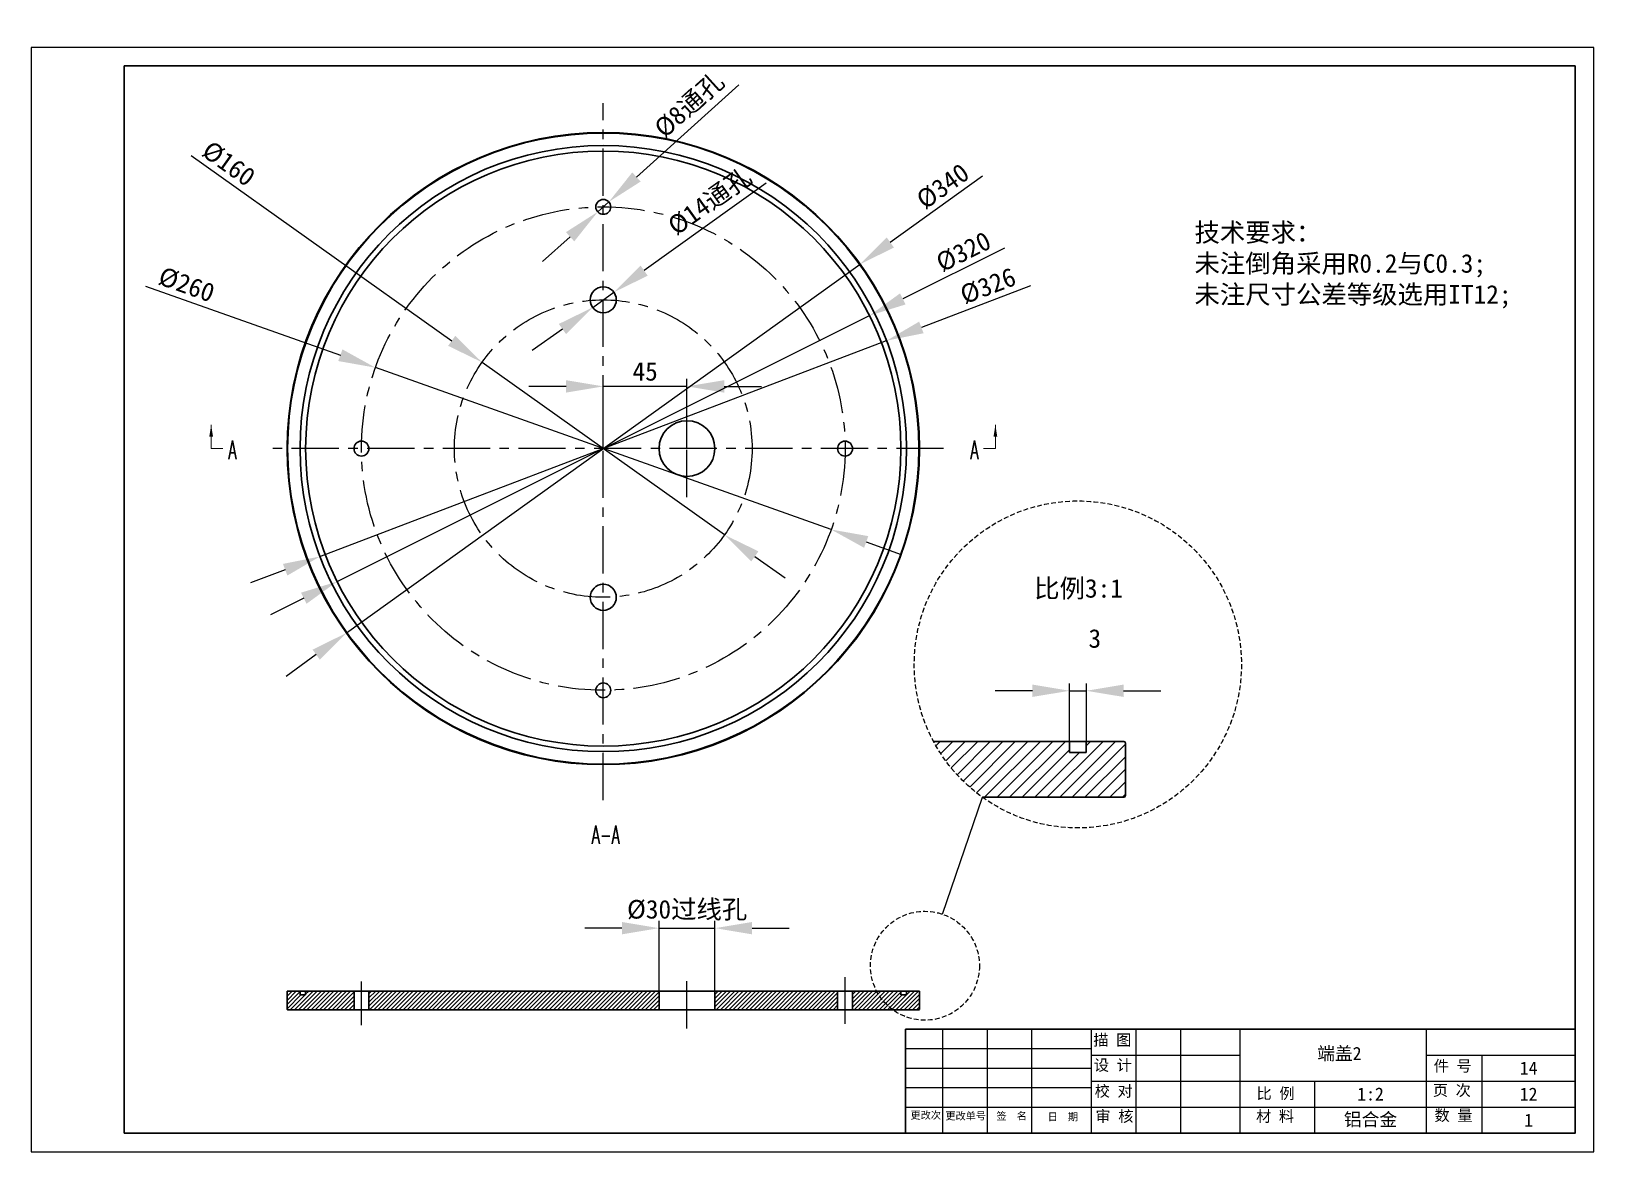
# Model space of a CAD drawing. Header units: millimetres. Extents: x -473 to 6267, y 319 to 3284.
# Drawn here: x 1440.6 to 1860.6, y 470.7 to 772 of the extents above; entities that cross this region are included whole.
import ezdxf

# ---------------------------------------------------------------- set-up
doc = ezdxf.new("R2010")
doc.units = ezdxf.units.MM
doc.linetypes.add('CENTERX2', pattern=[20.32, 12.7, -2.54, 2.54, -2.54])
doc.linetypes.add('HIDDEN', pattern=[1.905, 1.27, -0.635])
for name, color, linetype in [('10', 7, 'Continuous'), ('SLD-0', 7, 'Continuous'), ('轮廓实线层', 170, 'Continuous')]:
    doc.layers.add(name, color=color, linetype=linetype)
for name, color, linetype, lineweight in [('3mm', 7, 'Continuous', 30), ('中心线层', 1, 'CENTERX2', 25), ('标题栏', 7, 'Continuous', 25), ('虚线层', 6, 'HIDDEN', 25)]:
    doc.layers.add(name, color=color, linetype=linetype, lineweight=lineweight)
doc.styles.add('SLDTEXTSTYLE4', font='TXT', dxfattribs={"width": 0.566667, "bigfont": 'bigfont'})
doc.dimstyles.new('a0', dxfattribs={"dimtxt": 10, "dimasz": 10, "dimexe": 2, "dimexo": 0, "dimgap": 1.524, "dimtad": 1, "dimdec": 1, "dimzin": 0, "dimtxsty": 'Standard', "dimcen": 2.5, "dimazin": 0, "dimtfac": 1, "dimtdec": 1, "dimtmove": 1, "dimatfit": 3, "dimfxl": 1, "dimtzin": 0, "dimarcsym": 0})

msp = doc.modelspace()

# ---------------------------------------------------------------- texts
at = {"color": 7, "linetype": 'Continuous', "char_height": 5, "attachment_point": 1, "style": 'SLDTEXTSTYLE4'}
for insert in [(1493.531, 661.948), (1693.025, 661.948)]:
    msp.add_mtext('A', dxfattribs=dict(at, insert=insert))
at = {"layer": '10', "insert": (1594.975, 558.452), "char_height": 5, "attachment_point": 2, "style": 'SLDTEXTSTYLE4'}
msp.add_mtext('A-A', dxfattribs=at)
at = {"layer": 'SLD-0', "linetype": 'Continuous', "lineweight": -3}
for s, width, insert, char_height, attachment_point in [('{\\fSimSun|b0|i0|c134|p54;技术要求：\\P未注倒角采用R0.2与C0.3;\\P未注尺寸公差等级选用IT12;}', 122.83668, (1753.242, 720.412), 5, 1), ('14', 25, (1843.051, 493.182), 3.5, 5), ('{\\fSimSun|b0|i0|c134|p54;1:2}', 30, (1800.551, 486.182), 3.5, 5), ('12', 25, (1843.051, 486.182), 3.5, 5), ('{\\fSimSun|b0|i0|c134|p54;铝合金}', 30, (1800.551, 479.182), 3.5, 5), ('1', 25, (1843.051, 479.182), 3.5, 5)]:
    msp.add_mtext_dynamic_manual_height_columns(s, width=width, gutter_width=17.5, heights=[0], dxfattribs=dict(at, insert=insert, char_height=char_height, attachment_point=attachment_point))
at = {"layer": '标题栏', "attachment_point": 1}
for s, insert, char_height, width in [('{\\fSimSun|b0|i0|c134|p54; 描 图}', (1723.994, 502.231), 3, 12.20894), ('{\\fSimSun|b0|i0|c134|p54;设 计}', (1726.174, 495.475), 3, 11.99092), ('{\\fSimSun|b0|i0|c134|p54;件 号}', (1817.523, 495.258), 3, 14.17108), ('{\\fSimSun|b0|i0|c134|p54;校 对}', (1726.392, 488.502), 3, 11.99092), ('{\\fSimSun|b0|i0|c134|p54;比 例}', (1769.905, 487.881), 3, 12.20893), ('{\\fSimSun|b0|i0|c134|p54;页 次}', (1817.305, 488.72), 3, 14.60712), ('{\\fSimSun|b0|i0|c134|p54;更改次}', (1676.906, 481.529), 2, 9.37414), ('{\\fSimSun|b0|i0|c134|p54;更改单号}', (1686.277, 481.311), 2, 12.42695), ('{\\fSimSun|b0|i0|c134|p54;签  名}', (1700.012, 481.311), 2, 11.99092), ('{\\fSimSun|b0|i0|c134|p54;日  期}', (1713.747, 481.093), 2, 16.13323), ('{\\fSimSun|b0|i0|c134|p54;审 核}', (1726.61, 481.747), 3, 12.20893), ('{\\fSimSun|b0|i0|c134|p54;材 料}', (1769.778, 481.747), 3, 18.09539), ('{\\fSimSun|b0|i0|c134|p54;数 量}', (1817.741, 481.965), 3, 14.60712)]:
    msp.add_mtext(s, dxfattribs=dict(at, insert=insert, char_height=char_height, width=width))
at = {"layer": '标题栏', "lineweight": -3, "insert": (1792.174, 496.936), "char_height": 3.5, "attachment_point": 5}
msp.add_mtext_dynamic_manual_height_columns('{\\fSimSun|b0|i0|c134|p54;端盖2}', width=30, gutter_width=17.5, heights=[0], dxfattribs=at)
at = {"layer": '轮廓实线层', "lineweight": -3, "insert": (1710.146, 624.696), "char_height": 5, "attachment_point": 1}
msp.add_mtext_dynamic_manual_height_columns('{\\fSimSun|b0|i0|c134|p54;比例}3{\\fSimSun|b0|i0|c134|p54;:1}', width=43.60387, gutter_width=8.75, heights=[0], dxfattribs=at)

# ---------------------------------------------------------------- blocks, each defined once
blk = doc.blocks.new('*D31')
at = {"layer": 'Defpoints', "color": 0, "transparency": 16777216}
for p in [(1561.72, 682.97), (1626.9, 636.59)]:
    blk.add_point(p, dxfattribs=at)
at = {"layer": '轮廓实线层', "color": 0, "lineweight": -2, "transparency": 16777216}
for p, q in [((1483.58, 738.56), (1553.57, 688.77)), ((1626.9, 636.59), (1561.72, 682.97)), ((1635.05, 630.79), (1643.2, 625))]:
    blk.add_line(p, q, dxfattribs=at)
at = {"layer": '轮廓实线层', "color": 0, "transparency": 16777216}
for points in [[(1554.54, 690.12), (1552.61, 687.41), (1561.72, 682.97)], [(1636.02, 632.15), (1634.09, 629.44), (1626.9, 636.59)]]:
    blk.add_solid(points, dxfattribs=at)
at = {"layer": '轮廓实线层', "color": 0, "lineweight": -3, "transparency": 16777216, "insert": (1493.61, 736.37), "char_height": 10, "attachment_point": 5, "rotation": 324.5681}
blk.add_mtext('{\\H0.5x;%%C160}', dxfattribs=at)
blk = doc.blocks.new('*D32')
at = {"layer": 'Defpoints', "color": 0, "transparency": 16777216}
for p in [(1533.06, 681.54), (1655.56, 638.02)]:
    blk.add_point(p, dxfattribs=at)
at = {"layer": '轮廓实线层', "color": 0, "lineweight": -2, "transparency": 16777216}
for p, q in [((1471.27, 703.49), (1523.64, 684.89)), ((1655.56, 638.02), (1533.06, 681.54)), ((1664.98, 634.67), (1674.41, 631.32))]:
    blk.add_line(p, q, dxfattribs=at)
at = {"layer": '轮廓实线层', "color": 0, "transparency": 16777216}
for points in [[(1524.2, 686.46), (1523.08, 683.32), (1533.06, 681.54)], [(1665.54, 636.24), (1664.43, 633.1), (1655.56, 638.02)]]:
    blk.add_solid(points, dxfattribs=at)
at = {"layer": '轮廓实线层', "color": 0, "lineweight": -3, "transparency": 16777216, "insert": (1482.3, 703.84), "char_height": 10, "attachment_point": 5, "rotation": 340.4417}
blk.add_mtext('{\\H0.5x;%%C260}', dxfattribs=at)
blk = doc.blocks.new('*D33')
at = {"layer": 'Defpoints', "color": 0, "transparency": 16777216}
for p in [(1594.31, 676.5), (1594.31, 659.78), (1616.81, 659.78)]:
    blk.add_point(p, dxfattribs=at)
at = {"layer": '轮廓实线层', "color": 0, "lineweight": -2, "transparency": 16777216}
for p, q in [((1584.31, 676.5), (1574.31, 676.5)), ((1594.31, 659.78), (1594.31, 678.5)), ((1616.81, 676.5), (1594.31, 676.5)), ((1616.81, 659.78), (1616.81, 678.5)), ((1626.81, 676.5), (1636.81, 676.5))]:
    blk.add_line(p, q, dxfattribs=at)
at = {"layer": '轮廓实线层', "color": 0, "transparency": 16777216}
for points in [[(1584.31, 678.17), (1584.31, 674.83), (1594.31, 676.5)], [(1626.81, 678.17), (1626.81, 674.83), (1616.81, 676.5)]]:
    blk.add_solid(points, dxfattribs=at)
at = {"layer": '轮廓实线层', "color": 0, "lineweight": -3, "transparency": 16777216, "insert": (1605.56, 680.52), "char_height": 10, "attachment_point": 5}
blk.add_mtext('{\\H0.5x;45}', dxfattribs=at)
blk = doc.blocks.new('*D34')
at = {"layer": 'Defpoints', "color": 0, "transparency": 16777216}
for p in [(1665.87, 695.55), (1522.75, 624.01)]:
    blk.add_point(p, dxfattribs=at)
at = {"layer": '轮廓实线层', "color": 0, "lineweight": -2, "transparency": 16777216}
for p, q in [((1702.14, 713.68), (1674.82, 700.02)), ((1522.75, 624.01), (1665.87, 695.55)), ((1513.81, 619.54), (1504.86, 615.07))]:
    blk.add_line(p, q, dxfattribs=at)
at = {"layer": '轮廓实线层', "color": 0, "transparency": 16777216}
for points in [[(1674.07, 701.51), (1675.56, 698.53), (1665.87, 695.55)], [(1513.06, 621.03), (1514.55, 618.05), (1522.75, 624.01)]]:
    blk.add_solid(points, dxfattribs=at)
at = {"layer": '轮廓实线层', "color": 0, "lineweight": -3, "transparency": 16777216, "insert": (1691.15, 712.68), "char_height": 10, "attachment_point": 5, "rotation": 26.557}
blk.add_mtext('{\\H0.5x;%%C320}', dxfattribs=at)
blk = doc.blocks.new('*D35')
at = {"layer": 'Defpoints', "color": 0, "transparency": 16777216}
for p in [(1670.47, 688.8), (1518.15, 630.76)]:
    blk.add_point(p, dxfattribs=at)
at = {"layer": '轮廓实线层', "color": 0, "lineweight": -2, "transparency": 16777216}
for p, q in [((1709.14, 703.53), (1679.82, 692.36)), ((1518.15, 630.76), (1670.47, 688.8)), ((1508.81, 627.2), (1499.46, 623.64))]:
    blk.add_line(p, q, dxfattribs=at)
at = {"layer": '轮廓实线层', "color": 0, "transparency": 16777216}
for points in [[(1679.22, 693.92), (1680.41, 690.8), (1670.47, 688.8)], [(1508.21, 628.76), (1509.4, 625.64), (1518.15, 630.76)]]:
    blk.add_solid(points, dxfattribs=at)
at = {"layer": '轮廓实线层', "color": 0, "lineweight": -3, "transparency": 16777216, "insert": (1697.72, 703.49), "char_height": 10, "attachment_point": 5, "rotation": 20.8573}
blk.add_mtext('{\\H0.5x;%%C326}', dxfattribs=at)
blk = doc.blocks.new('*D36')
at = {"layer": 'Defpoints', "color": 0, "transparency": 16777216}
for p in [(1663.35, 709.36), (1525.27, 610.2)]:
    blk.add_point(p, dxfattribs=at)
at = {"layer": '轮廓实线层', "color": 0, "lineweight": -2, "transparency": 16777216}
for p, q in [((1696.29, 733.02), (1671.47, 715.2)), ((1525.27, 610.2), (1663.35, 709.36)), ((1517.15, 604.36), (1509.03, 598.53))]:
    blk.add_line(p, q, dxfattribs=at)
at = {"layer": '轮廓实线层', "color": 0, "transparency": 16777216}
for points in [[(1670.5, 716.55), (1672.45, 713.84), (1663.35, 709.36)], [(1516.18, 605.72), (1518.12, 603.01), (1525.27, 610.2)]]:
    blk.add_solid(points, dxfattribs=at)
at = {"layer": '轮廓实线层', "color": 0, "lineweight": -3, "transparency": 16777216, "insert": (1685.59, 730.29), "char_height": 10, "attachment_point": 5, "rotation": 35.6859}
blk.add_mtext('{\\H0.5x;%%C340}', dxfattribs=at)
blk = doc.blocks.new('*D37')
at = {"layer": 'Defpoints', "color": 0, "transparency": 16777216}
for p in [(1592.83, 723.44), (1595.8, 726.12)]:
    blk.add_point(p, dxfattribs=at)
at = {"layer": '轮廓实线层', "color": 0, "lineweight": -2, "transparency": 16777216}
for p, q in [((1630.74, 757.61), (1603.23, 732.81)), ((1592.83, 723.44), (1595.8, 726.12)), ((1585.4, 716.75), (1577.97, 710.05))]:
    blk.add_line(p, q, dxfattribs=at)
at = {"layer": '轮廓实线层', "color": 0, "transparency": 16777216}
for points in [[(1602.11, 734.05), (1604.34, 731.58), (1595.8, 726.12)], [(1584.28, 717.98), (1586.51, 715.51), (1592.83, 723.44)]]:
    blk.add_solid(points, dxfattribs=at)
at = {"layer": '轮廓实线层', "color": 0, "lineweight": -3, "transparency": 16777216, "insert": (1617.53, 752.08), "char_height": 10, "attachment_point": 5, "rotation": 42.0287}
blk.add_mtext('{\\H0.5x;%%C8\\fSimSun|b0|i0|c134|p54;通孔}', dxfattribs=at)
blk = doc.blocks.new('*D38')
at = {"layer": 'Defpoints', "color": 0, "transparency": 16777216}
for p in [(1597.16, 701.82), (1591.46, 697.74)]:
    blk.add_point(p, dxfattribs=at)
at = {"layer": '轮廓实线层', "color": 0, "lineweight": -2, "transparency": 16777216}
for p, q in [((1638.14, 731.11), (1605.29, 707.63)), ((1591.46, 697.74), (1597.16, 701.82)), ((1583.33, 691.93), (1575.19, 686.12))]:
    blk.add_line(p, q, dxfattribs=at)
at = {"layer": '轮廓实线层', "color": 0, "transparency": 16777216}
for points in [[(1604.33, 708.99), (1606.26, 706.27), (1597.16, 701.82)], [(1582.36, 693.29), (1584.3, 690.57), (1591.46, 697.74)]]:
    blk.add_solid(points, dxfattribs=at)
at = {"layer": '轮廓实线层', "color": 0, "lineweight": -3, "transparency": 16777216, "insert": (1623.03, 726.13), "char_height": 10, "attachment_point": 5, "rotation": 35.5553}
blk.add_mtext('{\\H0.5x;%%C14\\fSimSun|b0|i0|c134|p54;通孔}', dxfattribs=at)
blk = doc.blocks.new('*D40')
at = {"layer": 'Defpoints', "color": 0, "transparency": 16777216}
for p in [(1724.16, 594.65), (1719.66, 581.01), (1724.16, 581.01)]:
    blk.add_point(p, dxfattribs=at)
at = {"layer": '轮廓实线层', "color": 0, "lineweight": -2, "transparency": 16777216}
for p, q in [((1719.66, 581.01), (1719.66, 596.65)), ((1724.16, 581.01), (1724.16, 596.65)), ((1709.66, 594.65), (1699.66, 594.65)), ((1719.66, 594.65), (1724.16, 594.65)), ((1734.16, 594.65), (1744.16, 594.65))]:
    blk.add_line(p, q, dxfattribs=at)
at = {"layer": '轮廓实线层', "color": 0, "transparency": 16777216}
for points in [[(1709.66, 596.32), (1709.66, 592.99), (1719.66, 594.65)], [(1734.16, 596.32), (1734.16, 592.99), (1724.16, 594.65)]]:
    blk.add_solid(points, dxfattribs=at)
at = {"layer": '轮廓实线层', "color": 0, "lineweight": -3, "transparency": 16777216, "insert": (1726.43, 608.68), "char_height": 10, "attachment_point": 5}
blk.add_mtext('{\\H0.5x;3}', dxfattribs=at)
blk = doc.blocks.new('*D18')
at = {"layer": 'Defpoints', "color": 0, "transparency": 16777216}
for p in [(1624.31, 530.81), (1609.31, 513.88), (1624.31, 513.88)]:
    blk.add_point(p, dxfattribs=at)
at = {"layer": '轮廓实线层', "color": 0, "lineweight": -2, "transparency": 16777216}
for p, q in [((1599.31, 530.81), (1589.31, 530.81)), ((1609.31, 513.88), (1609.31, 532.81)), ((1609.31, 530.81), (1624.31, 530.81)), ((1624.31, 513.88), (1624.31, 532.81)), ((1634.31, 530.81), (1644.31, 530.81))]:
    blk.add_line(p, q, dxfattribs=at)
at = {"layer": '轮廓实线层', "color": 0, "transparency": 16777216}
for points in [[(1599.31, 532.48), (1599.31, 529.15), (1609.31, 530.81)], [(1634.31, 532.48), (1634.31, 529.15), (1624.31, 530.81)]]:
    blk.add_solid(points, dxfattribs=at)
at = {"layer": '轮廓实线层', "color": 0, "lineweight": -3, "transparency": 16777216, "insert": (1616.86, 535.62), "char_height": 10, "width": 80.2718, "attachment_point": 5}
blk.add_mtext('{\\H0.5x;%%C30\\fSimSun|b0|i0|c134|p54;过线孔}', dxfattribs=at)

# ---------------------------------------------------------------- dimensions: what is measured, and where the dimension line sits
at = {"layer": '轮廓实线层', "lineweight": -3}
for p1, p2, text, picture, middle in [((1592.826, 723.441), (1595.797, 726.119), '{\\H0.5x;%%C8\\fSimSun|b0|i0|c134|p54;通孔}', '*D37', (1617.526, 752.08)), ((1525.273, 610.196), (1663.351, 709.364), '{\\H0.5x;%%C340}', '*D36', (1685.593, 730.293)), ((1591.464, 697.745), (1597.159, 701.815), '{\\H0.5x;%%C14\\fSimSun|b0|i0|c134|p54;通孔}', '*D38', (1623.032, 726.13)), ((1522.753, 624.013), (1665.871, 695.547), '{\\H0.5x;%%C320}', '*D34', (1691.152, 712.682)), ((1518.153, 630.763), (1670.471, 688.798), '{\\H0.5x;%%C326}', '*D35', (1697.718, 703.485))]:
    dim = msp.add_diameter_dim_2p(p1=p1, p2=p2, text=text, dimstyle='a0', dxfattribs=at)
    dim.commit()
    dim.dimension.update_dxf_attribs({"geometry": picture, "text_midpoint": middle})
for p1, p2, text, picture, middle in [((1626.904, 636.591), (1561.72, 682.97), '{\\H0.5x;%%C160}', '*D31', (1491.277, 733.09)), ((1655.561, 638.02), (1533.062, 681.54), '{\\H0.5x;%%C260}', '*D32', (1480.953, 700.052))]:
    dim = msp.add_diameter_dim_2p(p1=p1, p2=p2, text=text, dimstyle='a0', dxfattribs=at)
    dim.commit()
    dim.dimension.update_dxf_attribs({"geometry": picture, "text_midpoint": middle, "dimtype": 163})
for base, p1, p2, text, picture, middle in [((1594.312, 676.5), (1616.812, 659.78), (1594.312, 659.78), '{\\H0.5x;45}', '*D33', (1605.562, 680.524)), ((1724.156, 594.653), (1719.656, 581.007), (1724.156, 581.007), '{\\H0.5x;3}', '*D40', (1726.43, 608.677))]:
    dim = msp.add_linear_dim(base=base, p1=p1, p2=p2, text=text, dimstyle='a0', dxfattribs=at)
    dim.commit()
    dim.dimension.update_dxf_attribs({"geometry": picture, "text_midpoint": middle})
dim = msp.add_linear_dim(base=(1624.312, 530.814), p1=(1609.312, 513.876), p2=(1624.312, 513.876), text='{\\H0.5x;%%C30\\fSimSun|b0|i0|c134|p54;过线孔}', dimstyle='a0', dxfattribs=at)
dim.commit()
dim.dimension.update_dxf_attribs({"geometry": '*D18', "text_midpoint": (1616.855, 530.814), "dimtype": 160})

# ---------------------------------------------------------------- hatches: boundary and pattern name
at = {"layer": '轮廓实线层', "lineweight": -3}
h = msp.add_hatch(dxfattribs=at)
h.set_pattern_fill('ANSI31', color=5, scale=0.75)
h.set_pattern_definition([(45, (9321.2125, 5146.106), (-1.683798, 1.683798), [])])
h.paths.add_polyline_path([(1683.101, 581.007, 0.1149031), (1696.246, 566.007), (1734.206, 566.007, 0.4142136), (1734.656, 566.457), (1734.656, 580.557, 0.4142136), (1734.206, 581.007), (1724.156, 581.007), (1724.156, 578.007), (1719.656, 578.007), (1719.656, 581.007)])
h = msp.add_hatch(dxfattribs=at)
h.set_pattern_fill('ANSI31', color=5, scale=0.25)
h.set_pattern_definition([(45, (3360.7838, 2002.5249), (-0.561266, 0.561266), [])])
h.paths.add_polyline_path([(1527.312, 508.876), (1527.312, 513.876), (1514.312, 513.876), (1514.312, 512.876), (1512.812, 512.876), (1512.812, 513.876), (1509.462, 513.876, 0.4142136), (1509.312, 513.726), (1509.312, 509.026, 0.4142136), (1509.462, 508.876)])
h.paths.add_polyline_path([(1531.312, 513.876), (1531.312, 508.876), (1609.312, 508.876), (1609.312, 513.876)])
h.paths.add_polyline_path([(1624.312, 513.876), (1624.312, 508.876), (1657.312, 508.876), (1657.312, 513.876)])
h.paths.add_polyline_path([(1679.162, 508.876, 0.4142136), (1679.312, 509.026), (1679.312, 513.726, 0.4142136), (1679.162, 513.876), (1675.812, 513.876), (1675.812, 512.876), (1674.312, 512.876), (1674.312, 513.876), (1661.312, 513.876), (1661.312, 508.876)])

# ---------------------------------------------------------------- linework, layer by layer
at = {"color": 7, "linetype": 'Continuous', "lineweight": 18}
for p, q in [((1488.912, 659.78), (1488.912, 666.13)), ((1699.712, 659.78), (1699.712, 666.13))]:
    msp.add_line(p, q, dxfattribs=at)
at = {"color": 7, "lineweight": 18}
for p, q in [((1488.912, 659.78), (1492.087, 659.78)), ((1699.712, 659.78), (1696.537, 659.78))]:
    msp.add_line(p, q, dxfattribs=at)
for p, q in [((1855.551, 475.682), (1855.551, 503.682)), ((1675.551, 475.682), (1855.551, 475.682))]:
    msp.add_line(p, q)
at = {"color": 7, "linetype": 'Continuous', "lineweight": 30}
for centre, radius in [((1594.312, 659.78), 85), ((1594.312, 659.78), 84.85), ((1594.312, 659.78), 81.5), ((1594.312, 659.78), 80), ((1594.312, 724.78), 2), ((1594.312, 699.78), 3.5), ((1616.812, 659.78), 7.5), ((1529.312, 659.78), 2), ((1659.312, 659.78), 2), ((1594.312, 619.78), 3.5), ((1594.312, 594.78), 2)]:
    msp.add_circle(centre, radius, dxfattribs=at)
at = {"color": 7, "linetype": 'Continuous', "lineweight": 18}
for points in [[(1488.912, 666.13), (1488.404, 662.955), (1489.42, 662.955)], [(1699.712, 666.13), (1699.204, 662.955), (1700.22, 662.955)]]:
    msp.add_solid(points, dxfattribs=at)
at = {"layer": '10'}
msp.add_lwpolyline([(1440.551, 470.682), (1860.551, 470.682), (1860.551, 767.682), (1440.551, 767.682)], close=True, dxfattribs=at)
at = {"layer": '3mm', "linetype": 'Continuous', "lineweight": 30}
for p, q in [((1683.101, 581.007), (1719.656, 581.007)), ((1719.656, 581.007), (1719.656, 578.007)), ((1724.156, 581.007), (1719.656, 581.007)), ((1724.156, 581.007), (1724.156, 578.007)), ((1724.156, 581.007), (1734.206, 581.007)), ((1734.656, 566.457), (1734.656, 580.557)), ((1719.656, 578.007), (1724.156, 578.007)), ((1696.246, 566.007), (1734.206, 566.007))]:
    msp.add_line(p, q, dxfattribs=at)
at = {"layer": '3mm', "lineweight": 30}
for p, q in [((1509.312, 513.726), (1509.312, 509.026)), ((1509.462, 513.876), (1512.812, 513.876)), ((1512.812, 512.876), (1512.812, 513.876)), ((1514.312, 513.876), (1512.812, 513.876)), ((1512.812, 512.876), (1514.312, 512.876)), ((1514.312, 513.876), (1527.312, 513.876)), ((1514.312, 512.876), (1514.312, 513.876)), ((1527.312, 508.876), (1527.312, 513.876)), ((1531.312, 513.876), (1527.312, 513.876)), ((1531.312, 513.876), (1531.312, 508.876)), ((1531.312, 513.876), (1609.312, 513.876)), ((1609.312, 508.876), (1609.312, 513.876)), ((1624.312, 513.876), (1609.312, 513.876)), ((1624.312, 513.876), (1624.312, 508.876)), ((1624.312, 513.876), (1657.312, 513.876)), ((1657.312, 508.876), (1657.312, 513.876)), ((1661.312, 513.876), (1657.312, 513.876)), ((1661.312, 513.876), (1661.312, 508.876)), ((1661.312, 513.876), (1674.312, 513.876)), ((1674.312, 513.876), (1674.312, 512.876)), ((1675.812, 513.876), (1674.312, 513.876)), ((1674.312, 512.876), (1675.812, 512.876)), ((1675.812, 513.876), (1675.812, 512.876)), ((1675.812, 513.876), (1679.162, 513.876)), ((1679.312, 509.026), (1679.312, 513.726)), ((1509.462, 508.876), (1527.312, 508.876)), ((1531.312, 508.876), (1527.312, 508.876)), ((1531.312, 508.876), (1609.312, 508.876)), ((1624.312, 508.876), (1609.312, 508.876)), ((1624.312, 508.876), (1657.312, 508.876)), ((1661.312, 508.876), (1657.312, 508.876)), ((1661.312, 508.876), (1679.162, 508.876))]:
    msp.add_line(p, q, dxfattribs=at)
at = {"layer": '3mm'}
for q in [(1675.551, 475.682), (1855.551, 503.682)]:
    msp.add_line((1675.551, 503.682), q, dxfattribs=at)
msp.add_lwpolyline([(1465.551, 475.682), (1855.551, 475.682), (1855.551, 762.682), (1465.551, 762.682)], close=True, dxfattribs=at)
at = {"layer": '3mm', "linetype": 'Continuous', "lineweight": 30}
for centre, start, end in [((1734.206, 580.557), 0, 90), ((1734.206, 566.457), 270, 0)]:
    msp.add_arc(centre, 0.45, start, end, dxfattribs=at)
at = {"layer": '3mm', "lineweight": 30}
for centre, start, end in [((1509.462, 513.726), 90, 180), ((1679.162, 513.726), 0, 90), ((1509.462, 509.026), 180, 270), ((1679.162, 509.026), 270, 0)]:
    msp.add_arc(centre, 0.15, start, end, dxfattribs=at)
at = {"layer": '中心线层', "lineweight": -3}
for p, q in [((1594.312, 565.221), (1594.312, 752.64)), ((1616.812, 646.716), (1616.812, 670.271)), ((1685.801, 659.78), (1504.823, 659.78)), ((1616.812, 503.849), (1616.812, 518.758)), ((1659.312, 505.041), (1659.312, 517.64)), ((1529.312, 504.701), (1529.312, 516.449))]:
    msp.add_line(p, q, dxfattribs=at)
for radius in [65, 40]:
    msp.add_circle((1594.312, 659.78), radius, dxfattribs=at)
at = {"layer": '标题栏'}
for p, q in [((1685.551, 475.682), (1685.551, 503.682)), ((1697.551, 475.682), (1697.551, 503.682)), ((1709.551, 475.682), (1709.551, 503.682)), ((1725.551, 475.682), (1725.551, 503.682)), ((1737.551, 475.682), (1737.551, 503.682)), ((1749.551, 475.682), (1749.551, 503.682)), ((1765.551, 475.682), (1765.551, 503.682)), ((1815.551, 475.682), (1815.551, 503.682)), ((1675.551, 498.432), (1725.551, 498.432)), ((1725.551, 496.682), (1765.551, 496.682)), ((1815.551, 496.682), (1855.551, 496.682)), ((1830.551, 475.682), (1830.551, 496.682)), ((1675.551, 493.182), (1725.551, 493.182)), ((1675.551, 487.932), (1725.551, 487.932)), ((1725.551, 489.682), (1765.551, 489.682)), ((1765.551, 489.682), (1815.551, 489.682)), ((1785.551, 475.682), (1785.551, 489.682)), ((1815.551, 489.682), (1855.551, 489.682)), ((1675.551, 482.682), (1855.551, 482.682))]:
    msp.add_line(p, q, dxfattribs=at)
at = {"layer": '虚线层', "lineweight": -3}
for centre, radius in [((1721.878, 601.73), 43.968), ((1680.768, 520.699), 14.656)]:
    msp.add_circle(centre, radius, dxfattribs=at)
at = {"layer": '轮廓实线层', "lineweight": -3}
msp.add_line((1685.506, 534.568), (1696.246, 566.007), dxfattribs=at)

msp.set_redraw_order([(e.dxf.handle, doc.entitydb.next_handle()) for e in msp.query("TEXT MTEXT ATTDEF DIMENSION ARC_DIMENSION")])  # texts and dimensions are drawn at this point

doc.saveas('drawing.dxf')
